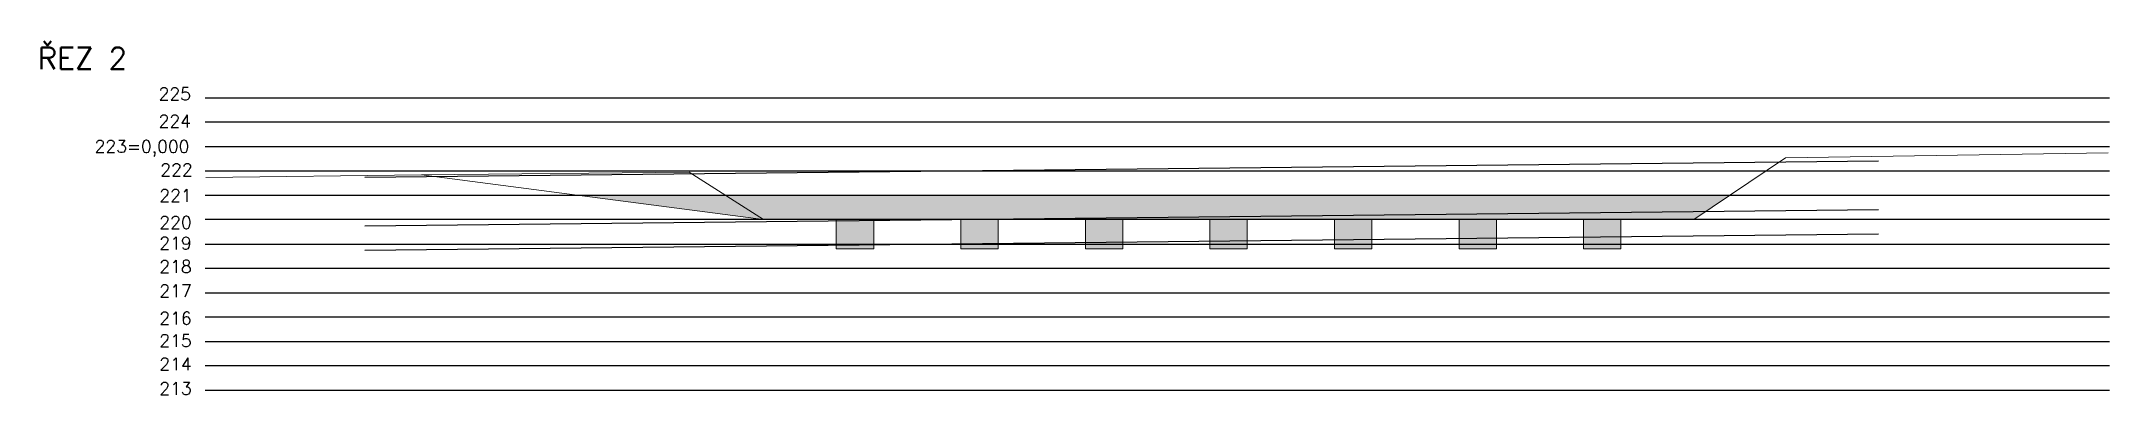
# Model space of a CAD drawing. Header units: millimetres. Extents: x -3518363 to 3223740, y -1530229 to 774657.
# Drawn here: x 269362 to 354059, y 671124 to 685621 of the extents above; entities that cross this region are included whole.
import ezdxf

# ---------------------------------------------------------------- set-up
doc = ezdxf.new("R2010")
doc.units = ezdxf.units.MM
doc.header["$LTSCALE"] = 15
doc.header["$MEASUREMENT"] = 0
doc.linetypes.add('ACAD_ISO10W100', pattern=[18, 12, -3, 0, -3])
doc.layers.add('HRANICE ZEMINY', color=200, linetype='CONTINUOUS')
doc.layers.add('ŘEZ bílá', color=251, linetype='ACAD_ISO10W100')
for name, color, linetype, lineweight in [('HS', 90, 'ACAD_ISO10W100', 15), ('texty', 255, 'CONTINUOUS', 15), ('ŘEZ', 11, 'ACAD_ISO10W100', 15)]:
    doc.layers.add(name, color=color, linetype=linetype, lineweight=lineweight)
doc.styles.add('romans', font='romans.shx')

msp = doc.modelspace()

# ---------------------------------------------------------------- texts
at = {"layer": 'texty', "ltscale": 20, "extrusion": (1.93959e-16, -3.39308e-16, -1), "style": 'romans', "text_generation_flag": 2}
for s, height, p in [('ŘEZ 2', 890.0917, (-269208.994, 684476.607)), ('225', 514.897, (-274163.307, 683204.416)), ('224', 514.897, (-274163.307, 682084.416)), ('223=0,000', 514.897, (-271543.307, 681054.416)), ('222', 514.897, (-274233.307, 680094.416)), ('221', 514.897, (-274193.307, 679034.416)), ('220', 514.897, (-274193.307, 677934.416)), ('219', 514.897, (-274193.307, 677084.416)), ('218', 514.897, (-274193.307, 676124.416)), ('217', 514.897, (-274193.307, 675124.416)), ('216', 514.897, (-274193.307, 674004.416)), ('215', 514.897, (-274193.307, 673084.416)), ('214', 514.897, (-274193.307, 672124.416)), ('213', 514.897, (-274193.307, 671124.416))]:
    msp.add_text(s, height=height, dxfattribs=at).set_placement(p)

# ---------------------------------------------------------------- hatches: boundary and pattern name
at = {"layer": 'HS', "linetype": 'ByBlock', "extrusion": (1.93959e-16, -3.39308e-16, -1)}
h = msp.add_hatch(dxfattribs=at)
h.set_pattern_fill('ANSI36', color=256, scale=2500)
h.set_pattern_definition([(315, (17781.2, 967486.6), (607.6699, -165.72815), [781.25, -156.25, 0, -156.25])])
h.paths.add_polyline_path([(-298931.185, 678304.416), (-297365.943, 679304.416), (-338516.279, 679304.416), (-337031.185, 678304.416)])
h.paths.add_polyline_path([(-291290.061, 679304.416), (-297365.943, 679304.416), (-298931.185, 678304.416)])
h.paths.add_polyline_path([(-301916.185, 677304.416), (-301916.185, 678304.416), (-303446.185, 678304.416), (-303446.185, 677304.416)])
h.paths.add_polyline_path([(-307016.185, 677304.416), (-307016.185, 678304.416), (-308546.185, 678304.416), (-308546.185, 677304.416)])
h.paths.add_polyline_path([(-312116.185, 677304.416), (-312116.185, 678304.416), (-313646.185, 678304.416), (-313646.185, 677304.416)])
h.paths.add_polyline_path([(-317216.185, 677304.416), (-317216.185, 678304.416), (-318746.185, 678304.416), (-318746.185, 677304.416)])
h.paths.add_polyline_path([(-322316.185, 677304.416), (-322316.185, 678304.416), (-323846.185, 678304.416), (-323846.185, 677304.416)])
h.paths.add_polyline_path([(-327416.185, 677304.416), (-327416.185, 678304.416), (-328946.185, 678304.416), (-328946.185, 677304.416)])
h.paths.add_polyline_path([(-332516.185, 677304.416), (-332516.185, 678304.416), (-334046.185, 678304.416), (-334046.185, 677304.416)])
h.paths.add_polyline_path([(-332516.185, 677104.416), (-332516.185, 677304.416), (-334046.185, 677304.416), (-334046.185, 677104.416)])
h.paths.add_polyline_path([(-327416.185, 677104.416), (-327416.185, 677304.416), (-328946.185, 677304.416), (-328946.185, 677104.416)])
h.paths.add_polyline_path([(-322316.185, 677104.416), (-322316.185, 677304.416), (-323846.185, 677304.416), (-323846.185, 677104.416)])
h.paths.add_polyline_path([(-317216.185, 677104.416), (-317216.185, 677304.416), (-318746.185, 677304.416), (-318746.185, 677104.416)])
h.paths.add_polyline_path([(-312116.185, 677104.416), (-312116.185, 677304.416), (-313646.185, 677304.416), (-313646.185, 677104.416)])
h.paths.add_polyline_path([(-307016.185, 677104.416), (-307016.185, 677304.416), (-308546.185, 677304.416), (-308546.185, 677104.416)])
h.paths.add_polyline_path([(-301916.185, 677104.416), (-301916.185, 677304.416), (-303446.185, 677304.416), (-303446.185, 677104.416)])

# ---------------------------------------------------------------- linework, layer by layer
at = {"layer": 'HRANICE ZEMINY', "linetype": 'ByBlock', "extrusion": (1.93959e-16, -3.39308e-16, -1)}
for p, q in [((282601.185, 680046.607), (344591.185, 680716.607)), ((282601.185, 678046.607), (344591.185, 678716.607)), ((282601.185, 677046.607), (344591.185, 677716.607))]:
    msp.add_line(p, q, dxfattribs=at)
at = {"layer": 'HS', "linetype": 'ByBlock', "extrusion": (1.93959e-16, -3.39308e-16, -1)}
msp.add_line((291290.061, 679304.416), (338516.279, 679304.416), dxfattribs=at)
at = {"layer": 'ŘEZ', "linetype": 'ByBlock', "extrusion": (1.93959e-16, -3.39308e-16, -1)}
for p, q in [((340791.728, 680836.607), (353998.994, 681046.607)), ((284931.185, 680136.607), (276098.994, 680036.607)), ((295891.185, 680246.607), (284931.185, 680136.607)), ((284931.185, 680136.607), (298931.185, 678304.416)), ((295891.185, 680246.607), (298931.185, 678304.416)), ((340791.728, 680836.607), (337031.185, 678304.416)), ((298931.185, 678304.416), (337031.185, 678304.416)), ((301916.185, 678304.416), (301916.185, 677104.416)), ((303446.185, 678304.416), (303446.185, 677104.416)), ((307016.185, 678304.416), (307016.185, 677104.416)), ((307016.185, 678304.416), (307016.185, 677104.416)), ((308546.185, 678304.416), (308546.185, 677104.416)), ((308546.185, 678304.416), (308546.185, 677104.416)), ((312116.185, 678304.416), (312116.185, 677104.416)), ((312116.185, 678304.416), (312116.185, 677104.416)), ((313646.185, 678304.416), (313646.185, 677104.416)), ((313646.185, 678304.416), (313646.185, 677104.416)), ((317216.185, 678304.416), (317216.185, 677104.416)), ((317216.185, 678304.416), (317216.185, 677104.416)), ((318746.185, 678304.416), (318746.185, 677104.416)), ((318746.185, 678304.416), (318746.185, 677104.416)), ((322316.185, 678304.416), (322316.185, 677104.416)), ((322316.185, 678304.416), (322316.185, 677104.416)), ((323846.185, 678304.416), (323846.185, 677104.416)), ((323846.185, 678304.416), (323846.185, 677104.416)), ((327416.185, 678304.416), (327416.185, 677104.416)), ((327416.185, 678304.416), (327416.185, 677104.416)), ((328946.185, 678304.416), (328946.185, 677104.416)), ((328946.185, 678304.416), (328946.185, 677104.416)), ((332516.185, 678304.416), (332516.185, 677104.416)), ((334046.185, 678304.416), (334046.185, 677104.416)), ((301916.185, 677104.416), (303446.185, 677104.416)), ((307016.185, 677104.416), (308546.185, 677104.416)), ((307016.185, 677104.416), (308546.185, 677104.416)), ((312116.185, 677104.416), (313646.185, 677104.416)), ((312116.185, 677104.416), (313646.185, 677104.416)), ((317216.185, 677104.416), (318746.185, 677104.416)), ((317216.185, 677104.416), (318746.185, 677104.416)), ((322316.185, 677104.416), (323846.185, 677104.416)), ((322316.185, 677104.416), (323846.185, 677104.416)), ((327416.185, 677104.416), (328946.185, 677104.416)), ((327416.185, 677104.416), (328946.185, 677104.416)), ((332516.185, 677104.416), (334046.185, 677104.416))]:
    msp.add_line(p, q, dxfattribs=at)
at = {"layer": 'ŘEZ bílá', "color": 250, "linetype": 'ByBlock', "true_color": 0x1a1a1a, "extrusion": (1.93959e-16, -3.39308e-16, -1)}
for p, q in [((276073.307, 683304.416), (354058.994, 683304.416)), ((354058.994, 682304.416), (276073.307, 682304.416)), ((276073.307, 681304.416), (354058.994, 681304.416)), ((276073.307, 680304.416), (354058.994, 680304.416)), ((276073.307, 679304.416), (354058.994, 679304.416)), ((354058.994, 678304.416), (276073.307, 678304.416)), ((276073.307, 677304.416), (354058.994, 677304.416)), ((354058.994, 676304.416), (276073.307, 676304.416)), ((276073.307, 675304.416), (354058.994, 675304.416)), ((354058.994, 674304.416), (276073.307, 674304.416)), ((276073.307, 673304.416), (354058.994, 673304.416)), ((354058.994, 672304.416), (276073.307, 672304.416)), ((276073.307, 671304.416), (354058.994, 671304.416))]:
    msp.add_line(p, q, dxfattribs=at)

msp.set_redraw_order([(e.dxf.handle, doc.entitydb.next_handle()) for e in msp.query("TEXT MTEXT ATTDEF DIMENSION ARC_DIMENSION")])  # texts and dimensions are drawn at this point

doc.saveas('drawing.dxf')
